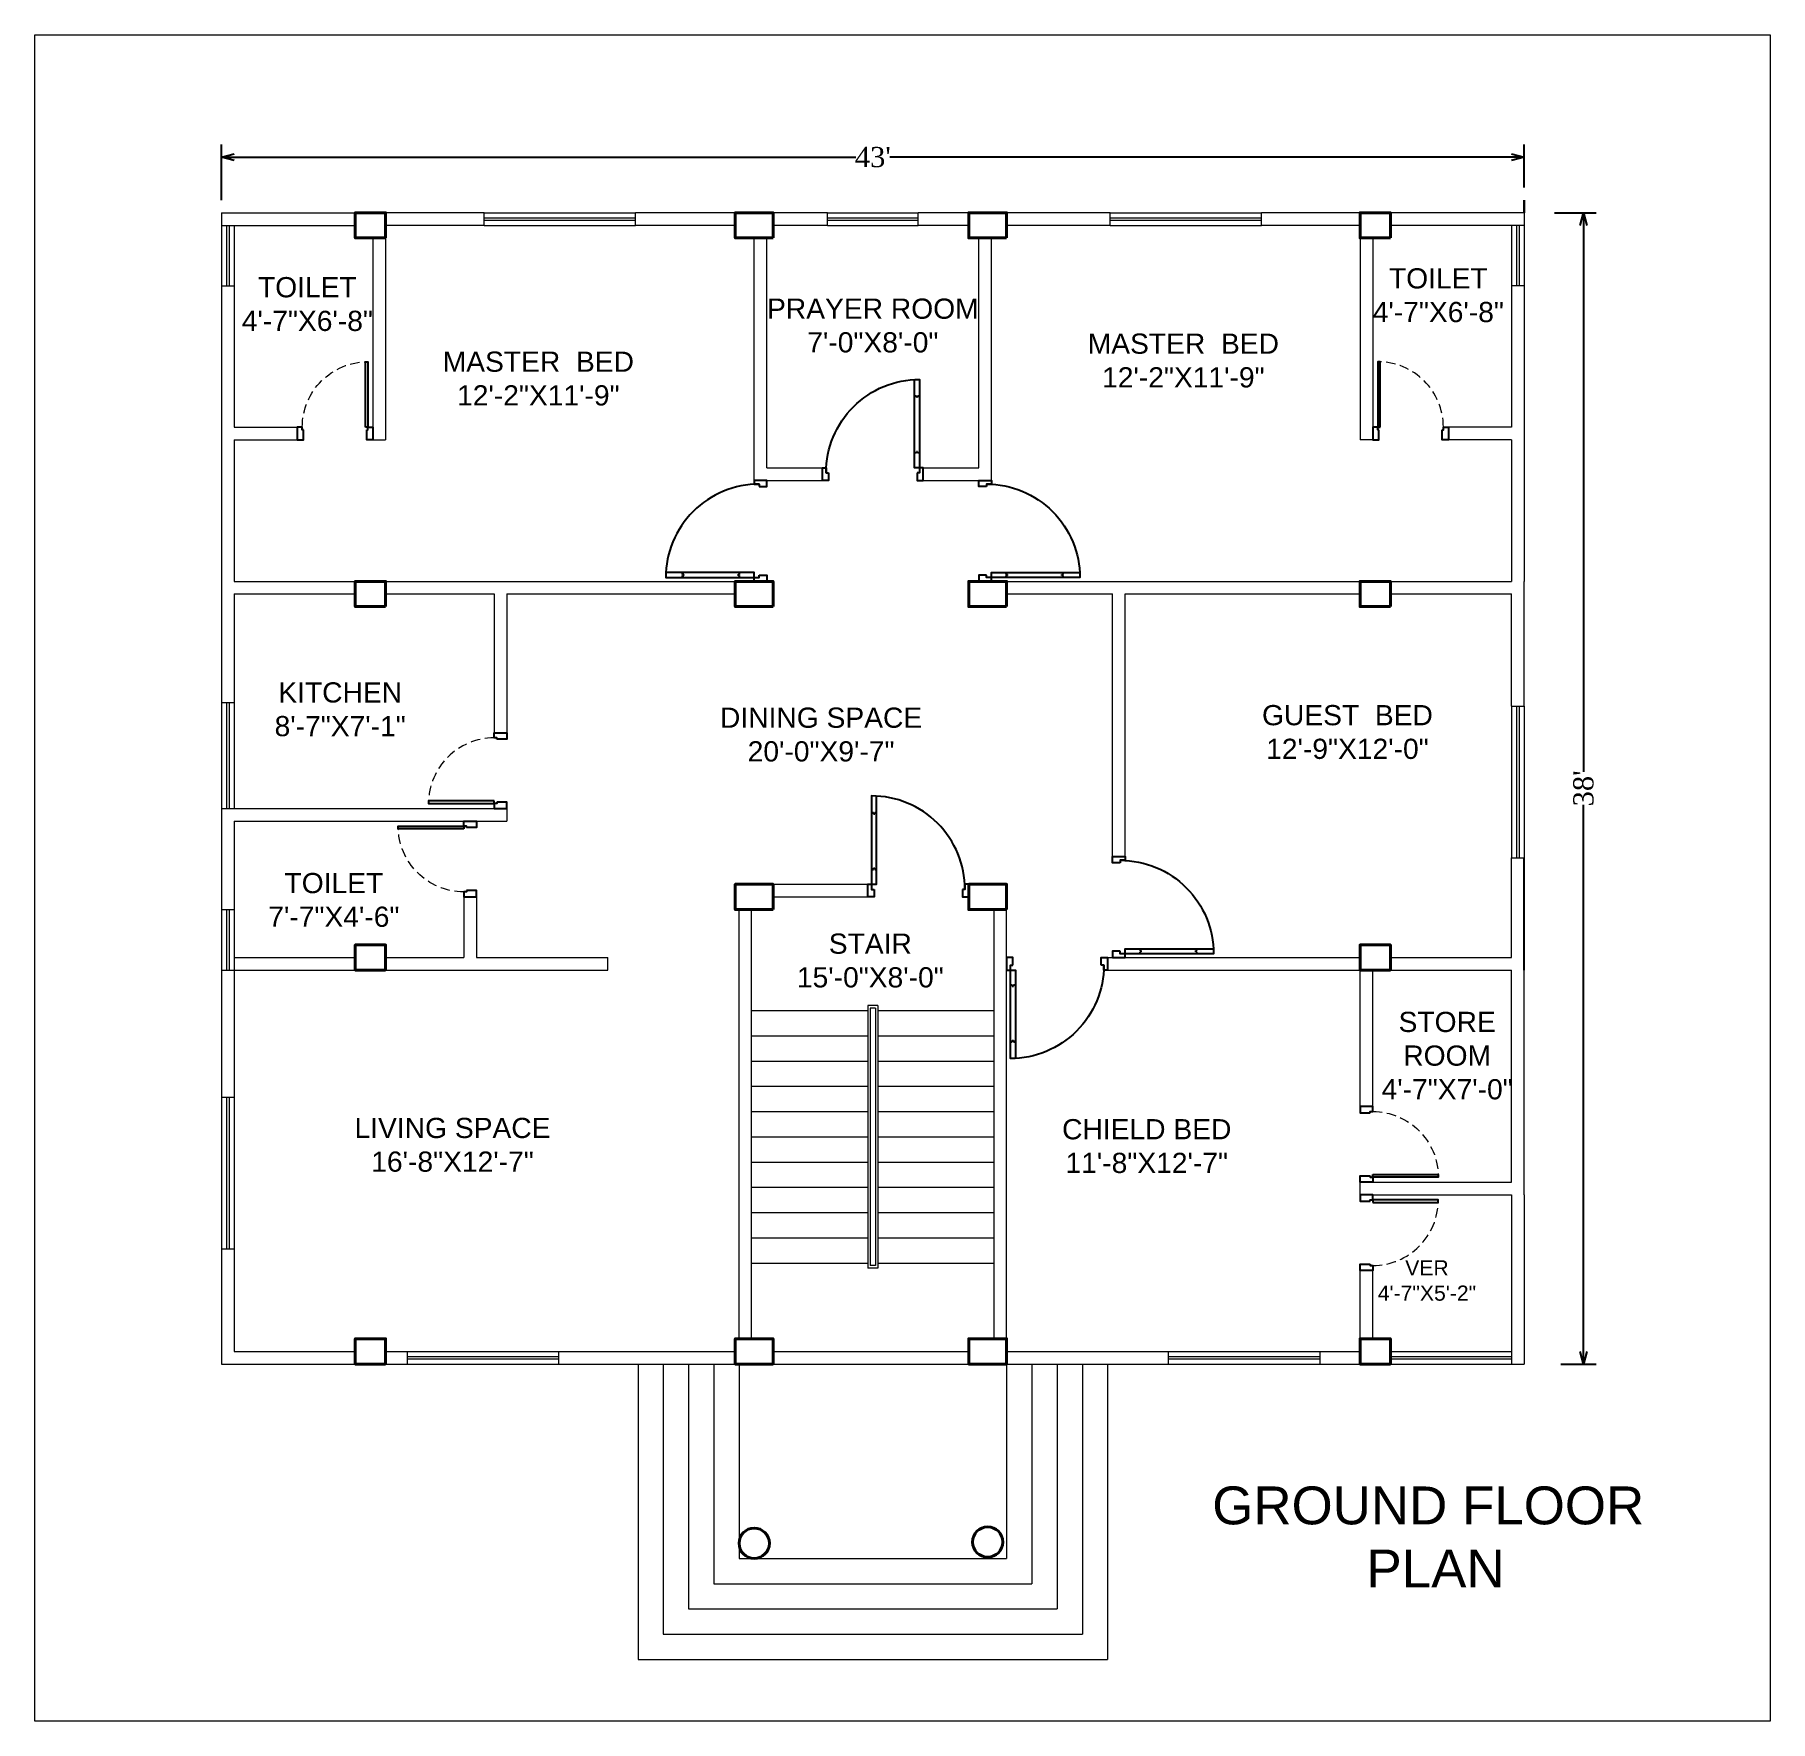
# Model space of a CAD drawing. Header units: inches. Extents: x -163735 to 106394, y -4543 to 35159.
# Drawn here: x -53367 to -52680, y 10016 to 10684 of the extents above; entities that cross this region are included whole.
import ezdxf

# ---------------------------------------------------------------- set-up
doc = ezdxf.new("R2010")
doc.units = ezdxf.units.IN
doc.header["$MEASUREMENT"] = 0
doc.linetypes.add('DASHED2', pattern=[0.375, 0.25, -0.125])
for name, color, linetype, lineweight in [('A-illustr-FURNITURE', 34, 'Continuous', 0), ('COLUM', 1, 'Continuous', 0), ('Dimenson', 16, 'Continuous', 9), ('wall', 7, 'Continuous', 15), ('WALL 1', 5, 'Continuous', 20), ('wall hatch', 7, 'Continuous', 9)]:
    doc.layers.add(name, color=color, linetype=linetype, lineweight=lineweight)
doc.layers.add('door', color=210, linetype='Continuous')
doc.styles.get("Standard").update_dxf_attribs({"font": 'times.ttf'})
doc.dimstyles.new('FEET', dxfattribs={"dimtxt": 8, "dimasz": 5, "dimexe": 5, "dimexo": 5, "dimgap": 0.09, "dimtad": 0, "dimdec": 0, "dimzin": 0, "dimdsep": 46, "dimlunit": 4, "dimtxsty": 'Standard', "dimblk": 'OPEN30', "dimcen": 0.09, "dimadec": 0, "dimazin": 0, "dimtfac": 1, "dimtdec": 0, "dimtofl": 0, "dimtmove": 0, "dimatfit": 3, "dimfxl": 0.18, "dimtolj": 1, "dimtzin": 0, "dimarcsym": 0})

msp = doc.modelspace()

# ---------------------------------------------------------------- texts
at = {"layer": 'A-illustr-FURNITURE', "color": 0, "linetype": 'ByBlock', "lineweight": 30, "insert": (-52815, 10109), "char_height": 15, "width": 374.2343, "attachment_point": 2}
msp.add_mtext('{\\fArial|b0|i0|c0|p34;\\C4;GROUND FLOOR\\P PLAN}', dxfattribs=at)
at = {"layer": 'COLUM', "color": 5, "width": 99.3021}
for s, insert, char_height, attachment_point in [('{\\fArial|b0|i0|c0|p34;\\C4;TOILET\\P4\'-7"X6\'-8"}', (-53259, 10588), 8, 2), ('{\\fArial|b0|i0|c0|p34;\\C4;TOILET\\P4\'-7"X6\'-8"}', (-52811, 10591.5), 8, 2), ('{\\fArial|b0|i0|c0|p34;\\C4;PRAYER ROOM\\P7\'-0"X8\'-0"}', (-53035, 10579.5), 8, 2), ('{\\fArial|b0|i0|c0|p34;\\C4;MASTER  BED\\P12\'-2"X11\'-9"}', (-52912, 10565.64), 8, 2), ('{\\fArial|b0|i0|c0|p34;\\C4;MASTER  BED\\P12\'-2"X11\'-9"}', (-53167.5, 10558.5), 8, 2), ('{\\fArial|b0|i0|c0|p34;\\C4;KITCHEN\\P8\'-7"X7\'-1"}', (-53246, 10427.5), 8, 2), ('{\\fArial|b0|i0|c0|p34;\\C4;DINING SPACE\\P20\'-0"X9\'-7"}', (-53055.5, 10417.5), 8, 2), ('{\\fArial|b0|i0|c0|p34;\\C4;GUEST  BED\\P12\'-9"X12\'-0"}', (-52847, 10418.5), 8, 2), ('{\\fArial|b0|i0|c0|p34;\\C4;TOILET\\P7\'-7"X4\'-6"}', (-53248.5, 10352), 8, 2), ('{\\fArial|b0|i0|c0|p34;\\C4;STAIR \\P15\'-0"X8\'-0"}', (-53036, 10328), 8, 2), ('{\\fArial|b0|i0|c0|p34;\\C4;STORE\\PROOM\\P4\'-7"X7\'-0"}', (-52807.5, 10297), 8, 2), ('{\\fArial|b0|i0|c0|p34;\\C4;LIVING SPACE\\P16\'-8"X12\'-7"}', (-53201.5, 10255), 8, 2), ('{\\fArial|b0|i0|c0|p34;\\C4;CHIELD BED\\P11\'-8"X12\'-7"}', (-52926.5, 10254.5), 8, 2), ('{\\fArial|b0|i0|c0|p34;\\C4;VER\\P4\'-7"X5\'-2"}', (-52815.5, 10182.5), 6, 8)]:
    msp.add_mtext(s, dxfattribs=dict(at, insert=insert, char_height=char_height, attachment_point=attachment_point))

# ---------------------------------------------------------------- blocks, each defined once
blk = doc.blocks.new('D540')
at = {"layer": 'door', "linetype": 'Continuous'}
for p, q in [((1.5, 33.4), (2.25, 33.4)), ((2.25, 33.4), (2.25, 32.9)), ((2.25, 32.9), (2.75, 32.9)), ((2.75, 32.9), (2.75, 33.4)), ((2.75, 33.4), (3.5, 33.4)), ((1.5, 10.84), (2.25, 10.84)), ((2.25, 11.34), (2.75, 11.34)), ((2.25, 10.84), (2.25, 11.34)), ((2.75, 11.34), (2.75, 10.84)), ((2.75, 10.84), (3.5, 10.84))]:
    blk.add_line(p, q, dxfattribs=at)
at = {"layer": 'door'}
blk.add_lwpolyline([(38.5, 3, 0.414214), (1.5, 40), (1.5, 5), (3.5, 5), (3.5, 39.95)], format="xyb", dxfattribs=at)
for points in [[(2.5, 3), (2.5, 0), (0, 0), (0, 5), (1.5, 5), (1.5, 3)], [(37.5, 3), (37.5, 0), (40, 0), (40, 5), (38.5, 5), (38.5, 3)]]:
    blk.add_lwpolyline(points, close=True, dxfattribs=at)
blk = doc.blocks.new('Door-26')
at = {"layer": 'door'}
for points in [[(-4, 27.5), (-4, 28), (-5, 28), (-5, 30), (0, 30), (0, 27.5)], [(-5, 3), (-31, 3), (-31, 2), (-5, 2)], [(-4, 2.5), (-4, 2), (-5, 2), (-5, 0), (0, 0), (0, 2.5)]]:
    blk.add_lwpolyline(points, close=True, dxfattribs=at)
at = {"layer": 'door', "linetype": 'DASHED2', "lineweight": 9, "ltscale": 15}
blk.add_arc((-5, 2), 26, 90, 180, dxfattribs=at)
blk = doc.blocks.new('_Open30')
at = {"color": 0, "linetype": 'ByBlock', "lineweight": -2}
for p, q in [((-1, 0.27), (0, 0)), ((0, 0), (-1, -0.27)), ((0, 0), (-1, 0))]:
    blk.add_line(p, q, dxfattribs=at)
blk = doc.blocks.new('*D381')
at = {"layer": 'Defpoints', "color": 0, "lineweight": 30}
for p in [(-52777, 10635.5), (-52777, 10618.5), (-53293, 10613.5)]:
    blk.add_point(p, dxfattribs=at)
at = {"layer": 'wall', "color": 0, "lineweight": -2}
for p, q in [((-53293, 10618.5), (-53293, 10640.5)), ((-52777, 10623.5), (-52777, 10640.5)), ((-53288, 10635.5), (-53041.72, 10635.5)), ((-52782, 10635.5), (-53028.28, 10635.5))]:
    blk.add_line(p, q, dxfattribs=at)
at = {"layer": 'wall', "color": 0, "lineweight": -2, "xscale": 5, "yscale": 5, "zscale": 5, "rotation": 180}
blk.add_blockref('_Open30', (-53293, 10635.5), dxfattribs=at)
at = {"layer": 'wall', "color": 0, "lineweight": -2, "xscale": 5, "yscale": 5, "zscale": 5}
blk.add_blockref('_Open30', (-52777, 10635.5), dxfattribs=at)
at = {"layer": 'wall', "color": 0, "lineweight": 30, "insert": (-53035, 10635.5), "char_height": 8, "attachment_point": 5}
blk.add_mtext("\\A1;43'", dxfattribs=at)
blk = doc.blocks.new('*D378')
at = {"layer": 'Defpoints', "color": 0, "lineweight": 30}
for p in [(-52770, 10613.5), (-52767.5, 10157.5), (-52753.5, 10157.5)]:
    blk.add_point(p, dxfattribs=at)
at = {"layer": 'wall', "color": 0, "lineweight": -2}
for p, q in [((-52765, 10613.5), (-52748.5, 10613.5)), ((-52753.5, 10608.5), (-52753.5, 10392.07)), ((-52753.5, 10162.5), (-52753.5, 10378.93)), ((-52762.5, 10157.5), (-52748.5, 10157.5))]:
    blk.add_line(p, q, dxfattribs=at)
at = {"layer": 'wall', "color": 0, "lineweight": -2, "xscale": 5, "yscale": 5, "zscale": 5}
for p, rotation in [((-52753.5, 10613.5), 90), ((-52753.5, 10157.5), 270)]:
    blk.add_blockref('_Open30', p, dxfattribs=dict(at, rotation=rotation))
at = {"layer": 'wall', "color": 0, "lineweight": 30, "insert": (-52753.5, 10385.5), "char_height": 8, "attachment_point": 5, "rotation": 90}
blk.add_mtext("\\A1;38'", dxfattribs=at)

# ---------------------------------------------------------------- dimensions: what is measured, and where the dimension line sits
at = {"layer": 'wall', "lineweight": 30}
dim = msp.add_linear_dim(base=(-52777, 10635.5), p1=(-53293, 10613.5), p2=(-52777, 10618.5), dimstyle='FEET', dxfattribs=at)
dim.commit()
dim.dimension.update_dxf_attribs({"geometry": '*D381', "text_midpoint": (-53035, 10635.5)})
dim = msp.add_linear_dim(base=(-52753.5, 10157.5), p1=(-52770, 10613.5), p2=(-52767.5, 10157.5), angle=90, dimstyle='FEET', dxfattribs=at)
dim.commit()
dim.dimension.update_dxf_attribs({"geometry": '*D378', "text_midpoint": (-52753.5, 10385.5)})

# ---------------------------------------------------------------- linework, layer by layer
at = {"color": 1, "lineweight": 40}
for points in [[(-53228, 10603.5), (-53228, 10613.5), (-53240, 10613.5), (-53240, 10603.5)], [(-53074.5, 10603.5), (-53074.5, 10613.5), (-53089.5, 10613.5), (-53089.5, 10603.5)], [(-52982, 10603.5), (-52982, 10613.5), (-52997, 10613.5), (-52997, 10603.5)], [(-52830, 10603.5), (-52830, 10613.5), (-52842, 10613.5), (-52842, 10603.5)], [(-53228, 10457.5), (-53228, 10467.5), (-53240, 10467.5), (-53240, 10457.5)], [(-53074.5, 10457.5), (-53074.5, 10467.5), (-53089.5, 10467.5), (-53089.5, 10457.5)], [(-52982, 10457.5), (-52982, 10467.5), (-52997, 10467.5), (-52997, 10457.5)], [(-52830, 10457.5), (-52830, 10467.5), (-52842, 10467.5), (-52842, 10457.5)], [(-53074.5, 10337.5), (-53074.5, 10347.5), (-53089.5, 10347.5), (-53089.5, 10337.5)], [(-52982, 10337.5), (-52982, 10347.5), (-52997, 10347.5), (-52997, 10337.5)], [(-53228, 10313.5), (-53228, 10323.5), (-53240, 10323.5), (-53240, 10313.5)], [(-52830, 10313.5), (-52830, 10323.5), (-52842, 10323.5), (-52842, 10313.5)], [(-53228, 10157.5), (-53228, 10167.5), (-53240, 10167.5), (-53240, 10157.5)], [(-53074.5, 10157.5), (-53074.5, 10167.5), (-53089.5, 10167.5), (-53089.5, 10157.5)], [(-52982, 10157.5), (-52982, 10167.5), (-52997, 10167.5), (-52997, 10157.5)], [(-52830, 10157.5), (-52830, 10167.5), (-52842, 10167.5), (-52842, 10157.5)]]:
    msp.add_lwpolyline(points, close=True, dxfattribs=at)
for centre in [(-53082, 10086.5), (-52989.5, 10087)]:
    msp.add_circle(centre, 6, dxfattribs=at)
at = {"layer": 'Dimenson', "color": 4, "linetype": 'ByBlock'}
msp.add_lwpolyline([(-53367, 10684), (-52679.5, 10684), (-52679.5, 10016), (-53367, 10016)], close=True, dxfattribs=at)
at = {"layer": 'wall', "lineweight": 30}
msp.add_line((-52777, 10618.5), (-52777, 10613.5), dxfattribs=at)
at = {"layer": 'wall'}
for p, q in [((-53293, 10613.5), (-53240, 10613.5)), ((-53293, 10613.5), (-53293, 10608.5)), ((-53293, 10608.5), (-53240, 10608.5)), ((-53189, 10613.5), (-53233, 10613.5)), ((-53189, 10608.5), (-53228, 10608.5)), ((-53228, 10608.5), (-53228, 10523.5)), ((-53189, 10608.5), (-53189, 10613.5)), ((-53053, 10613.5), (-53129, 10613.5)), ((-53129, 10608.5), (-53129, 10613.5)), ((-53089.5, 10608.5), (-53129, 10608.5)), ((-53053, 10608.5), (-53074.5, 10608.5)), ((-53053, 10608.5), (-53053, 10613.5)), ((-52941, 10613.5), (-53017, 10613.5)), ((-53017, 10608.5), (-53017, 10613.5)), ((-52997, 10608.5), (-53017, 10608.5)), ((-52941, 10608.5), (-52982, 10608.5)), ((-52941, 10608.5), (-52941, 10613.5)), ((-52825, 10613.5), (-52881, 10613.5)), ((-52881, 10608.5), (-52881, 10613.5)), ((-52842, 10608.5), (-52881, 10608.5)), ((-52777, 10613.5), (-52840, 10613.5)), ((-52777, 10608.5), (-52830, 10608.5)), ((-52777, 10613.5), (-52777, 10608.5)), ((-53233, 10603.5), (-53233, 10523.5)), ((-53082, 10507.5), (-53082, 10603.5)), ((-53077, 10512.5), (-53077, 10603.5)), ((-52993, 10512.5), (-52993, 10603.5)), ((-52988, 10507.5), (-52988, 10603.5)), ((-52842, 10603.5), (-52842, 10523.5)), ((-52837, 10603.5), (-52837, 10523.5)), ((-53288, 10589.5), (-53288, 10528.5)), ((-53293, 10584.5), (-53293, 10557.5)), ((-53293, 10584.5), (-53293, 10551.5)), ((-53293, 10584.5), (-53288, 10584.5)), ((-52782, 10584.5), (-52782, 10567.19)), ((-52782, 10584.5), (-52782, 10528.5)), ((-52777, 10584.5), (-52782, 10584.5)), ((-52777, 10584.5), (-52777, 10551.5)), ((-53293, 10551.5), (-53293, 10467.5)), ((-53288, 10552.5), (-53288, 10551.5)), ((-52777, 10551.5), (-52777, 10467.5)), ((-53288, 10528.5), (-53263, 10528.5)), ((-53263, 10528.5), (-53263, 10523.5)), ((-52807, 10528.5), (-52807, 10523.5)), ((-52782, 10528.5), (-52807, 10528.5)), ((-53288, 10523.5), (-53288, 10467.5)), ((-53288, 10523.5), (-53263, 10523.5)), ((-53233, 10523.5), (-53228, 10523.5)), ((-52837, 10523.5), (-52842, 10523.5)), ((-52782, 10523.5), (-52807, 10523.5)), ((-52782, 10523.5), (-52782, 10467.5)), ((-53077, 10512.5), (-53055, 10512.5)), ((-53055, 10512.5), (-53055, 10507.5)), ((-53015, 10512.5), (-52993, 10512.5)), ((-53015, 10512.5), (-53015, 10507.5)), ((-53082, 10507.5), (-53055, 10507.5)), ((-53015, 10507.5), (-52988, 10507.5)), ((-53293, 10467.5), (-53293, 10414.5)), ((-53288, 10467.5), (-53240, 10467.5)), ((-53233, 10467.5), (-53083, 10467.5)), ((-52987, 10467.5), (-52837, 10467.5)), ((-52830, 10467.5), (-52782, 10467.5)), ((-52777, 10418), (-52777, 10467.5)), ((-53288, 10462.5), (-53240, 10462.5)), ((-53288, 10462.5), (-53288, 10419.5)), ((-53228, 10462.5), (-53185, 10462.5)), ((-53185, 10462.5), (-53185, 10407.5)), ((-53180, 10462.5), (-53089.5, 10462.5)), ((-53180, 10462.5), (-53180, 10407.5)), ((-52982, 10462.5), (-52940, 10462.5)), ((-52940, 10358.5), (-52940, 10462.5)), ((-52935, 10462.5), (-52914, 10462.5)), ((-52935, 10462.5), (-52842, 10462.5)), ((-52935, 10358.5), (-52935, 10462.5)), ((-52830, 10462.5), (-52782, 10462.5)), ((-52782, 10418), (-52782, 10462.5)), ((-53293, 10419.5), (-53288, 10419.5)), ((-52782, 10418), (-52777, 10418)), ((-53185, 10407.5), (-53180, 10407.5)), ((-53293, 10377.5), (-53180, 10377.5)), ((-53293, 10377.5), (-53293, 10337.5)), ((-53180, 10377.5), (-53180, 10372.5)), ((-53288, 10372.5), (-53233, 10372.5)), ((-53288, 10372.5), (-53288, 10337.5)), ((-53233, 10372.5), (-53180, 10372.5)), ((-52782, 10318.5), (-52782, 10358)), ((-52782, 10358), (-52777, 10358)), ((-52777, 10308.5), (-52777, 10358)), ((-53088, 10347.5), (-53076, 10347.5)), ((-53088, 10347.5), (-53083, 10347.5)), ((-53075, 10347.5), (-53037, 10347.5)), ((-52982, 10167.5), (-52982, 10347.5)), ((-53197, 10342.5), (-53192, 10342.5)), ((-53197, 10342.5), (-53197, 10318.5)), ((-53192, 10342.5), (-53192, 10318.5)), ((-53074.5, 10342.5), (-53036, 10342.5)), ((-53293, 10337.5), (-53288, 10337.5)), ((-53088, 10167.5), (-53088, 10337.5)), ((-53083, 10167.5), (-53083, 10337.5)), ((-52987, 10167.5), (-52987, 10337.5)), ((-52777, 10313.5), (-52777, 10337.5)), ((-53293, 10313.5), (-53240, 10313.5)), ((-53293, 10313.5), (-53293, 10263)), ((-53288, 10318.5), (-53240, 10318.5)), ((-53288, 10313.5), (-53140, 10313.5)), ((-53288, 10313.5), (-53288, 10263)), ((-53228, 10318.5), (-53224, 10318.5)), ((-53228, 10318.5), (-53197, 10318.5)), ((-53228, 10318.5), (-53197, 10318.5)), ((-53192, 10318.5), (-53140, 10318.5)), ((-53192, 10318.5), (-53140, 10318.5)), ((-53140, 10313.5), (-53140, 10318.5)), ((-52942, 10318.5), (-52842, 10318.5)), ((-52942, 10318.5), (-52842, 10318.5)), ((-52942, 10313.5), (-52942, 10318.5)), ((-52942, 10313.5), (-52830, 10313.5)), ((-52842, 10259.5), (-52842, 10313.5)), ((-52837, 10259.5), (-52837, 10313.5)), ((-52830, 10318.5), (-52782, 10318.5)), ((-52830, 10313.5), (-52782, 10313.5)), ((-52782, 10229.5), (-52782, 10313.5)), ((-52782, 10229.5), (-52782, 10313.5)), ((-52777, 10224.5), (-52777, 10313.5)), ((-52777, 10224.5), (-52777, 10313.5)), ((-53083, 10297.5), (-53037, 10297.5)), ((-53083, 10297.5), (-53082, 10297.5)), ((-53033, 10297.5), (-52987, 10297.5)), ((-53083, 10287.5), (-53037, 10287.5)), ((-53033, 10287.5), (-52987, 10287.5)), ((-53083, 10277.5), (-53037, 10277.5)), ((-53033, 10277.5), (-52987, 10277.5)), ((-53083, 10267.5), (-53037, 10267.5)), ((-53033, 10267.5), (-52987, 10267.5)), ((-53288, 10263), (-53293, 10263)), ((-53083, 10257.5), (-53037, 10257.5)), ((-53033, 10257.5), (-52987, 10257.5)), ((-53083, 10247.5), (-53037, 10247.5)), ((-53033, 10247.5), (-52987, 10247.5)), ((-53083, 10237.5), (-53037, 10237.5)), ((-53033, 10237.5), (-52987, 10237.5)), ((-53083, 10227.5), (-53037, 10227.5)), ((-53033, 10227.5), (-52987, 10227.5)), ((-52842, 10229.5), (-52782, 10229.5)), ((-52842, 10224.5), (-52842, 10229.5)), ((-52842, 10224.5), (-52782, 10224.5)), ((-52782, 10224.5), (-52782, 10157.5)), ((-52777, 10224.5), (-52777, 10157.5)), ((-53083, 10217.5), (-53037, 10217.5)), ((-53033, 10217.5), (-52987, 10217.5)), ((-53288, 10203), (-53293, 10203)), ((-53293, 10203), (-53293, 10157.5)), ((-53288, 10203), (-53288, 10162.5)), ((-53083, 10207.5), (-53037, 10207.5)), ((-53033, 10207.5), (-52987, 10207.5)), ((-53083, 10197.5), (-53037, 10197.5)), ((-53033, 10197.5), (-52987, 10197.5)), ((-52842, 10167.5), (-52842, 10194.5)), ((-52837, 10167.5), (-52837, 10194.5)), ((-53288, 10162.5), (-53245, 10162.5)), ((-53288, 10162.5), (-53240, 10162.5)), ((-53228, 10162.5), (-53219.5, 10162.5)), ((-53228, 10162.5), (-53219.5, 10162.5)), ((-53219.5, 10162.5), (-53219.5, 10157.5)), ((-53159.5, 10162.5), (-53089.5, 10162.5)), ((-53159.5, 10162.5), (-53089.5, 10162.5)), ((-53159.5, 10162.5), (-53159.5, 10157.5)), ((-53074.5, 10162.5), (-52997, 10162.5)), ((-53074.5, 10162.5), (-52997, 10162.5)), ((-52982, 10162.5), (-52918, 10162.5)), ((-52982, 10162.5), (-52918, 10162.5)), ((-52918, 10162.5), (-52918, 10157.5)), ((-52858, 10162.5), (-52842, 10162.5)), ((-52858, 10162.5), (-52858, 10157.5)), ((-53293, 10157.5), (-53219.5, 10157.5)), ((-53159.5, 10157.5), (-52918, 10157.5)), ((-53128, 10157.5), (-53128, 10040.5)), ((-53118, 10157.5), (-53118, 10050.5)), ((-53108, 10157.5), (-53108, 10060.5)), ((-53098, 10157.5), (-53098, 10070.5)), ((-53088, 10157.5), (-53088, 10080.5)), ((-52982, 10157.5), (-52982, 10080.5)), ((-52972, 10157.5), (-52972, 10080.5)), ((-52972, 10157.5), (-52972, 10070.5)), ((-52962, 10157.5), (-52962, 10080.5)), ((-52962, 10157.5), (-52962, 10060.5)), ((-52952, 10157.5), (-52952, 10050.5)), ((-52942, 10157.5), (-52942, 10040.5)), ((-52858, 10157.5), (-52830, 10157.5)), ((-52782, 10157.5), (-52777, 10157.5)), ((-53088, 10080.5), (-52982, 10080.5)), ((-53098, 10070.5), (-52972, 10070.5)), ((-53108, 10060.5), (-52962, 10060.5)), ((-53118, 10050.5), (-52952, 10050.5)), ((-53128, 10040.5), (-52942, 10040.5))]:
    msp.add_line(p, q, dxfattribs=at)
at = {"layer": 'wall', "color": 5}
for p, q in [((-53293, 10608.5), (-53293, 10584.5)), ((-53291, 10608.5), (-53291, 10584.5)), ((-53290, 10608.5), (-53290, 10584.5)), ((-53288, 10608.5), (-53288, 10584.5)), ((-53189, 10613.5), (-53129, 10613.5)), ((-53189, 10611.5), (-53129, 10611.5)), ((-53189, 10610.5), (-53129, 10610.5)), ((-53189, 10608.5), (-53129, 10608.5)), ((-53053, 10613.5), (-53017, 10613.5)), ((-53053, 10611.5), (-53017, 10611.5)), ((-53053, 10610.5), (-53017, 10610.5)), ((-53053, 10608.5), (-53017, 10608.5)), ((-52941, 10613.5), (-52881, 10613.5)), ((-52941, 10611.5), (-52881, 10611.5)), ((-52941, 10610.5), (-52881, 10610.5)), ((-52941, 10608.5), (-52881, 10608.5)), ((-52782, 10608.5), (-52782, 10584.5)), ((-52780, 10608.5), (-52780, 10584.5)), ((-52779, 10608.5), (-52779, 10584.5)), ((-52777, 10608.5), (-52777, 10584.5)), ((-53293, 10419.5), (-53293, 10377.5)), ((-53291, 10419.5), (-53291, 10377.5)), ((-53290, 10419.5), (-53290, 10377.5)), ((-53288, 10419.5), (-53288, 10377.5)), ((-52782, 10418), (-52782, 10358)), ((-52780, 10418), (-52780, 10358)), ((-52779, 10418), (-52779, 10358)), ((-52777, 10418), (-52777, 10358)), ((-53293, 10337.5), (-53293, 10313.5)), ((-53291, 10337.5), (-53291, 10313.5)), ((-53290, 10337.5), (-53290, 10313.5)), ((-53288, 10337.5), (-53288, 10313.5)), ((-53293, 10263), (-53293, 10203)), ((-53291, 10263), (-53291, 10203)), ((-53290, 10263), (-53290, 10203)), ((-53288, 10263), (-53288, 10203)), ((-53219.5, 10162.5), (-53159.5, 10162.5)), ((-52918, 10162.5), (-52858, 10162.5)), ((-53219.5, 10160.5), (-53159.5, 10160.5)), ((-53219.5, 10159.5), (-53159.5, 10159.5)), ((-53219.5, 10157.5), (-53159.5, 10157.5)), ((-52918, 10160.5), (-52858, 10160.5)), ((-52918, 10159.5), (-52858, 10159.5)), ((-52918, 10157.5), (-52858, 10157.5))]:
    msp.add_line(p, q, dxfattribs=at)
at = {"layer": 'wall', "color": 0, "lineweight": 25, "ltscale": 8}
for q in [(-52777, 10358), (-52777, 10329.5), (-52777, 10329.5)]:
    msp.add_line((-52777, 10313.5), q, dxfattribs=at)
at = {"layer": 'wall', "color": 4}
for p, q in [((-52830, 10162.5), (-52782, 10162.5)), ((-52830, 10162.5), (-52782, 10162.5)), ((-52830, 10160.5), (-52782, 10160.5)), ((-52830, 10160.5), (-52782, 10160.5)), ((-52830, 10159.5), (-52782, 10159.5)), ((-52830, 10157.5), (-52780, 10157.5))]:
    msp.add_line(p, q, dxfattribs=at)
at = {"layer": 'WALL 1', "color": 1, "linetype": 'ByBlock'}
for p, q in [((-53037, 10299.5), (-53037, 10195.5)), ((-53033, 10299.5), (-53037, 10299.5)), ((-53033, 10299.5), (-53033, 10195.5)), ((-53034, 10298.5), (-53036, 10298.5)), ((-53036, 10298.5), (-53036, 10196.5)), ((-53034, 10298.5), (-53034, 10196.5)), ((-53034, 10196.5), (-53036, 10196.5)), ((-53033, 10195.5), (-53037, 10195.5))]:
    msp.add_line(p, q, dxfattribs=at)

# ---------------------------------------------------------------- block references
at = {"layer": 'wall', "xscale": -1}
msp.add_blockref('D540', (-53015, 10507.5), dxfattribs=at)
at = {"layer": 'wall hatch', "color": 3, "lineweight": 25, "ltscale": 8, "xscale": -1}
for name, p, rotation in [('Door-26', (-53233, 10523.5), 90), ('D540', (-52993, 10467.5), 270), ('Door-26', (-53192, 10372.5), 180), ('D540', (-52940, 10318.5), 270), ('D540', (-52982, 10318.5), 180)]:
    msp.add_blockref(name, p, dxfattribs=dict(at, rotation=rotation))
at = {"layer": 'wall hatch', "color": 3, "lineweight": 25, "ltscale": 8}
for name, p, rotation in [('Door-26', (-52837, 10523.5), 270), ('D540', (-53077, 10467.5), 90), ('Door-26', (-52842, 10224.5), 180)]:
    msp.add_blockref(name, p, dxfattribs=dict(at, rotation=rotation))
for name, p in [('Door-26', (-53180, 10377.5)), ('D540', (-53037, 10342.5))]:
    msp.add_blockref(name, p, dxfattribs=at)
at = {"layer": 'wall hatch', "color": 3, "lineweight": 25, "ltscale": 8, "xscale": -1}
msp.add_blockref('Door-26', (-52842, 10229.5), dxfattribs=at)

msp.set_redraw_order([(e.dxf.handle, doc.entitydb.next_handle()) for e in msp.query("TEXT MTEXT ATTDEF DIMENSION ARC_DIMENSION")])  # texts and dimensions are drawn at this point

doc.saveas('drawing.dxf')
